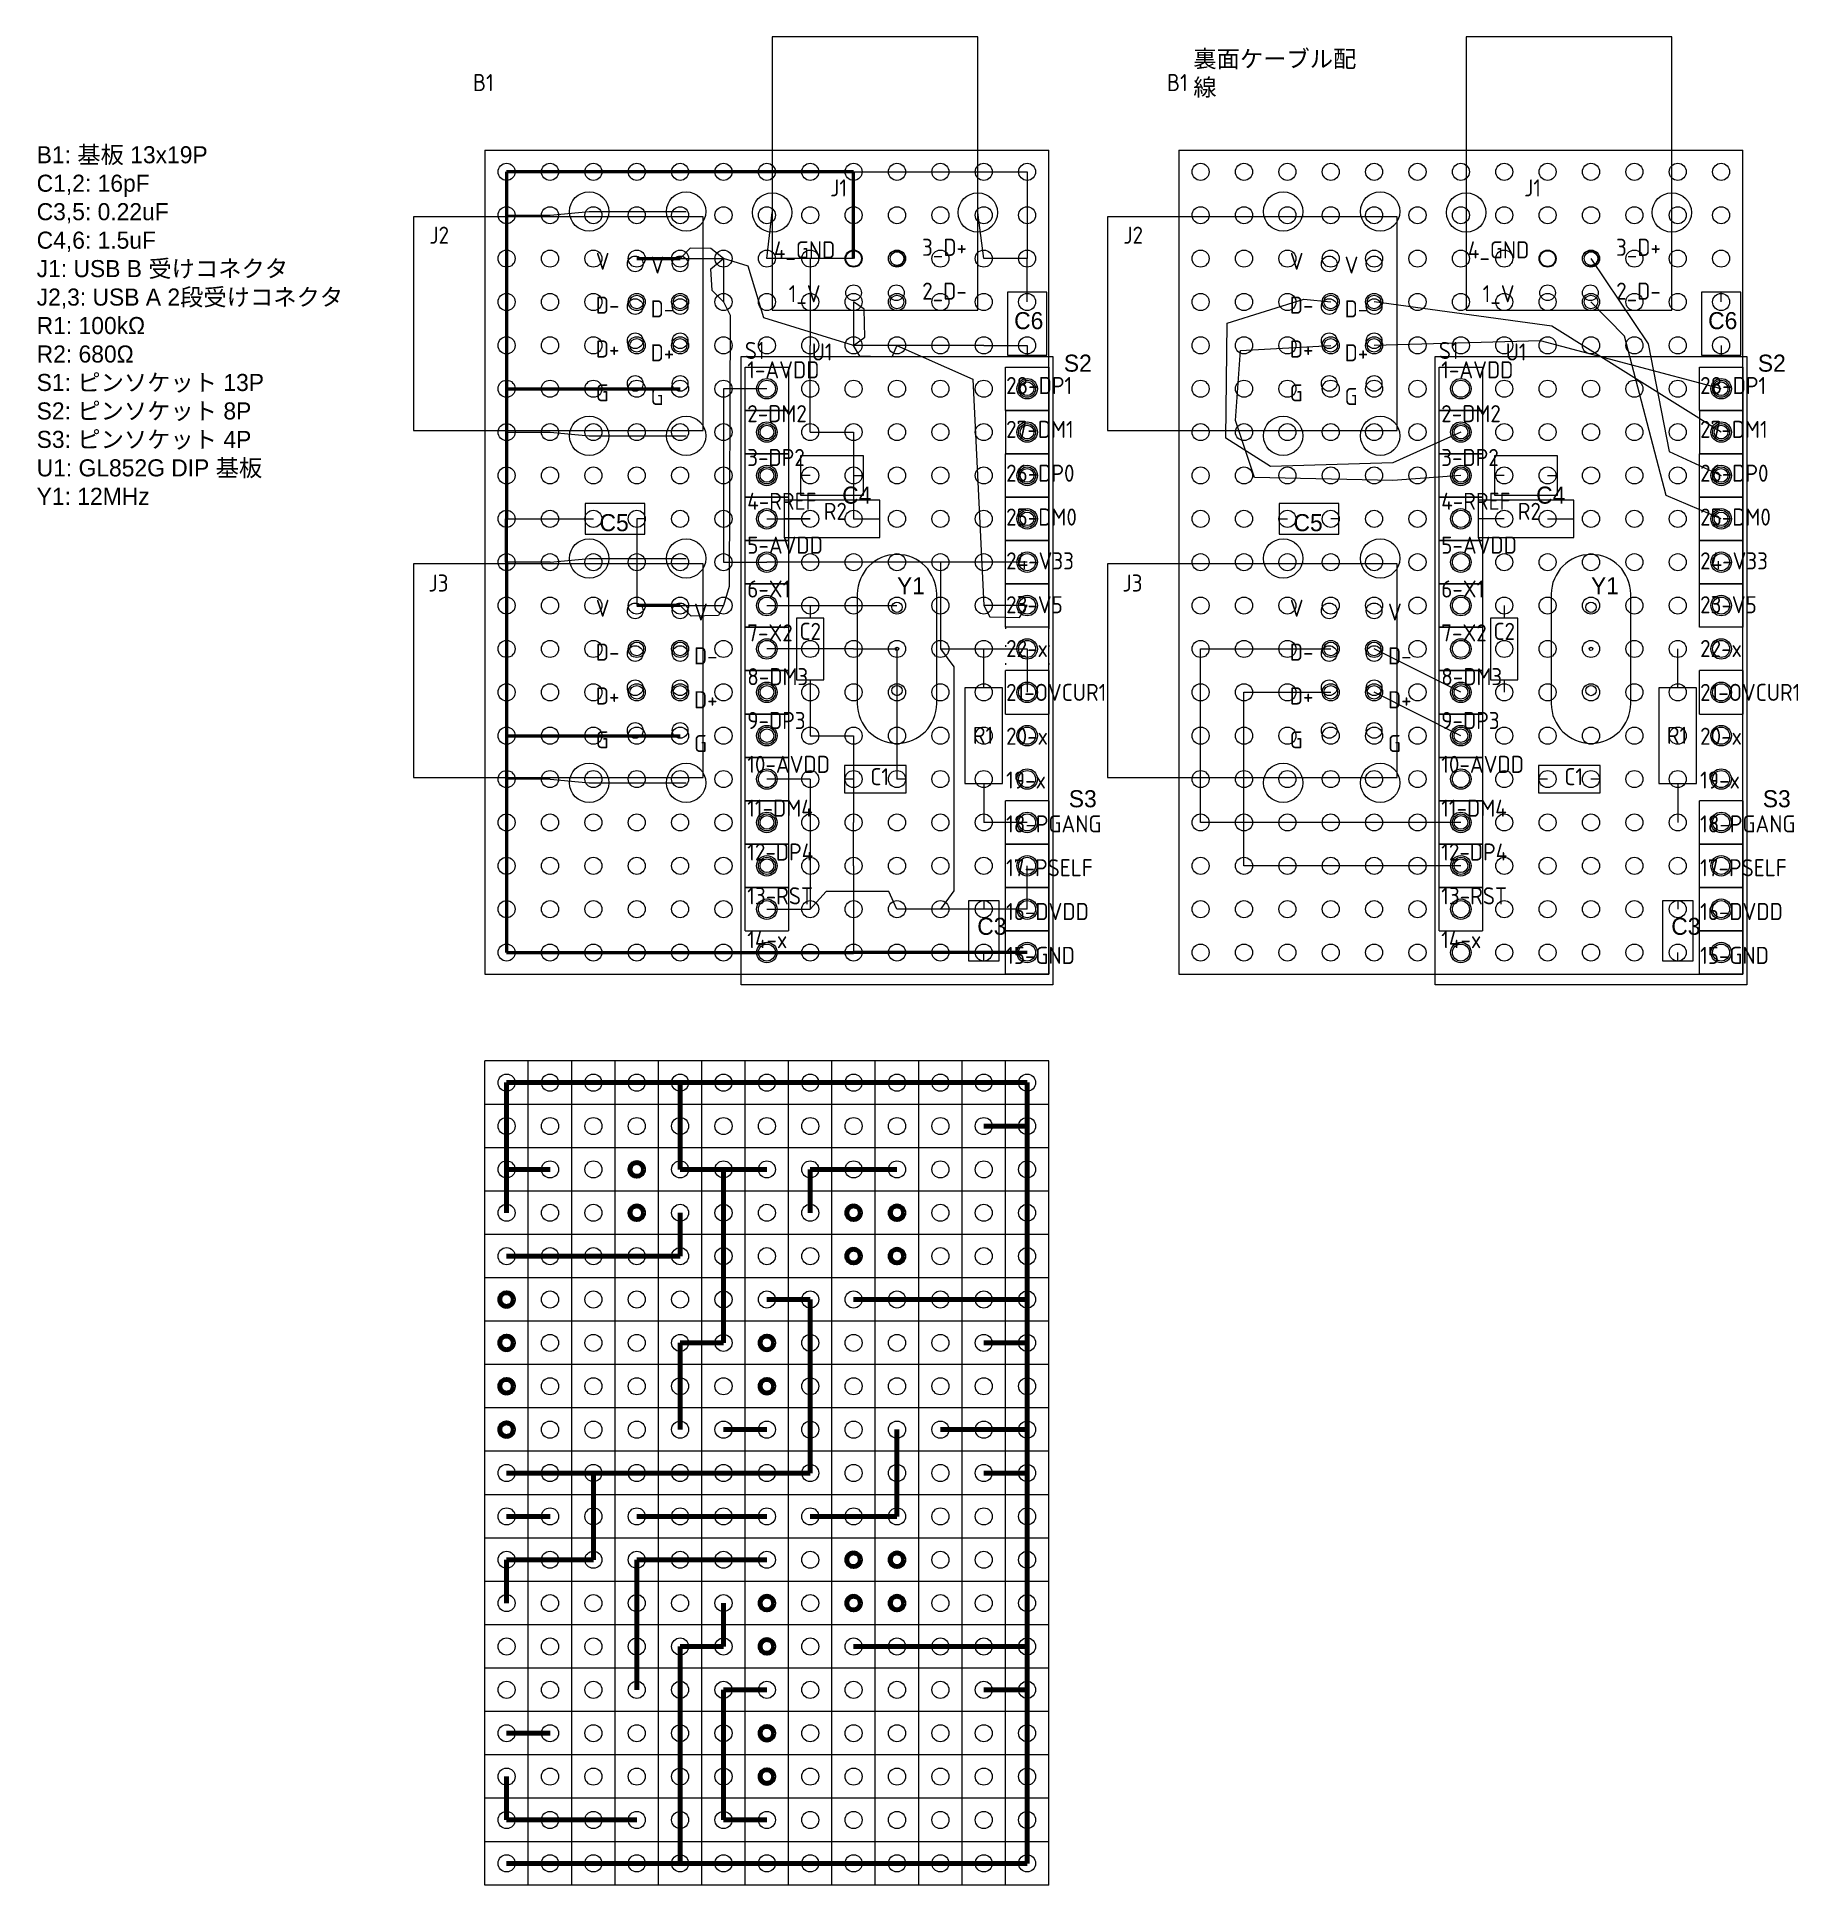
# Model space of a CAD drawing. Header units: millimetres. Extents: x -28 to 76, y -55 to 54.
import ezdxf

# ---------------------------------------------------------------- set-up
doc = ezdxf.new("R2010")
doc.units = ezdxf.units.MM
doc.linetypes.add('DOTTINY', pattern=[0.9525, 0, -0.9525])
doc.layers.get('0').update_dxf_attribs({"linetype": 'CONTINUOUS', "lineweight": 9})
for name, color, linetype, lineweight in [('0_GND', 7, 'CONTINUOUS', 15), ('5V line', 1, 'CONTINUOUS', 15), ('condenser', 5, 'CONTINUOUS', 15)]:
    doc.layers.add(name, color=color, linetype=linetype, lineweight=lineweight)
for name, color, linetype, lineweight, true_color in [('0_wire', 92, 'CONTINUOUS', 15, 0x00cf00), ('3.3V line', 40, 'CONTINUOUS', 15, 0xffaa00), ('crystal', 96, 'CONTINUOUS', 15, 0x008000), ('micon', 216, 'CONTINUOUS', 15, 0x800080), ('resister', 132, 'CONTINUOUS', 15, 0x00caca), ('socket_header', 56, 'CONTINUOUS', 15, 0x808000), ('terminal', 16, 'CONTINUOUS', 15, 0x800000), ('universal_board', 253, 'CONTINUOUS', 15, 0xa0a0a4)]:
    doc.layers.add(name, color=color, linetype=linetype, lineweight=lineweight, true_color=true_color)
doc.styles.add('iso', font='iso')
doc.styles.add('kst32b', font='kst32b')
doc.styles.add('unicode', font='unicode')

msp = doc.modelspace()

# ---------------------------------------------------------------- texts
at = {"char_height": 1, "style": 'kst32b'}
for s, insert, width, attachment_point in [('裏面ケーブル配線', (40.21, 52.84), 9.5744, 1), ('B1: 基板 13x19P\\PC1,2: 16pF\\PC3,5: 0.22uF\\PC4,6: 1.5uF\\PJ1: USB B 受けコネクタ\\PJ2,3: USB A 2段受けコネクタ\\PR1: 100kΩ\\PR2: 680Ω\\PS1: ピンソケット 13P\\PS2: ピンソケット 8P\\PS3: ピンソケット 4P\\PU1: GL852G DIP 基板\\PY1: 12MHz\\P', (-27.52, 36.72), 17.7222, 4)]:
    msp.add_mtext(s, dxfattribs=dict(at, insert=insert, width=width, attachment_point=attachment_point))
at = {"layer": 'condenser', "char_height": 1, "attachment_point": 4, "line_spacing_factor": 1.54}
for s, insert, width, style in [('C6', (29.72, 37), 1.2711, 'kst32b'), ('C6', (70.36, 37), 1.2711, 'kst32b'), ('C4', (19.65, 26.78), 1.3067, 'kst32b'), ('C4', (60.29, 26.78), 1.3067, 'kst32b'), ('C5', (5.44, 25.17), 1.2711, 'kst32b'), ('C5', (46.08, 25.17), 1.2711, 'kst32b'), ('C2', (17.15, 18.81), 1.2222, 'iso'), ('C2', (57.79, 18.81), 1.2222, 'iso'), ('C1', (21.3, 10.3), 1, 'iso'), ('C1', (61.94, 10.3), 1, 'iso'), ('C3', (27.56, 1.53), 1.2711, 'kst32b'), ('C3', (68.2, 1.53), 1.2711, 'kst32b')]:
    msp.add_mtext(s, dxfattribs=dict(at, insert=insert, width=width, style=style))
at = {"layer": 'crystal', "char_height": 1, "width": 1.2222, "attachment_point": 4, "line_spacing_factor": 1.54, "style": 'unicode'}
for insert in [(22.86, 21.48), (63.5, 21.48)]:
    msp.add_mtext('Y1', dxfattribs=dict(at, insert=insert))
at = {"layer": 'micon', "char_height": 1, "attachment_point": 4, "line_spacing_factor": 1.54, "style": 'iso'}
for s, insert, width in [('U1', (17.86, 35.17), 1.1111), ('U1', (58.5, 35.17), 1.1111), ('1-AVDD\\P2-DM2\\P3-DP2\\P4-RREF\\P5-AVDD\\P6-X1\\P7-X2\\P8-DM3\\P9-DP3\\P10-AVDD\\P11-DM4\\P12-DP4\\P13-RST\\P14-x', (14.09, 17.44), 5.5556), ('28-DP1\\P27-DM1\\P26-DP0\\P25-DM0\\P24-V33\\P23-V5\\P22-x\\P21-OVCUR1\\P20-x\\P19-x\\P18-PGANG\\P17-PSELF\\P16-DVDD\\P15-GND', (29.25, 16.52), 6.7778), ('1-AVDD\\P2-DM2\\P3-DP2\\P4-RREF\\P5-AVDD\\P6-X1\\P7-X2\\P8-DM3\\P9-DP3\\P10-AVDD\\P11-DM4\\P12-DP4\\P13-RST\\P14-x', (54.73, 17.44), 5.5556), ('28-DP1\\P27-DM1\\P26-DP0\\P25-DM0\\P24-V33\\P23-V5\\P22-x\\P21-OVCUR1\\P20-x\\P19-x\\P18-PGANG\\P17-PSELF\\P16-DVDD\\P15-GND', (69.89, 16.52), 6.7778)]:
    msp.add_mtext(s, dxfattribs=dict(at, insert=insert, width=width))
at = {"layer": 'resister', "char_height": 1, "attachment_point": 4, "line_spacing_factor": 1.54, "style": 'iso'}
for s, insert, width in [('R2', (18.57, 25.84), 1.3333), ('R2', (59.21, 25.84), 1.3333), ('R1', (27.3, 12.72), 1.1111), ('R1', (67.94, 12.72), 1.1111)]:
    msp.add_mtext(s, dxfattribs=dict(at, insert=insert, width=width))
at = {"layer": 'socket_header', "char_height": 1, "attachment_point": 4, "line_spacing_factor": 1.54}
for s, insert, width, style in [('S1', (13.95, 35.26), 1.1111, 'iso'), ('S1', (54.59, 35.26), 1.1111, 'iso'), ('S2', (32.63, 34.51), 1.2711, 'kst32b'), ('S2', (73.27, 34.51), 1.2711, 'kst32b'), ('S3', (32.92, 9), 1.2356, 'kst32b'), ('S3', (73.56, 9), 1.2356, 'kst32b')]:
    msp.add_mtext(s, dxfattribs=dict(at, insert=insert, width=width, style=style))
at = {"layer": 'terminal', "char_height": 1, "line_spacing_factor": 1.54, "style": 'iso'}
for s, insert, width, attachment_point in [('J1', (18.94, 44.78), 0.8889, 4), ('J1', (59.58, 44.78), 0.8889, 4), ('J2', (-4.53, 42.01), 1.1111, 4), ('J2', (36.11, 42.01), 1.1111, 4), ('4_GND\\P1_V', (17.45, 39.82), 4.5, 5), ('3_D+\\P2_D-', (25.64, 39.97), 3.3889, 5), ('4_GND\\P1_V', (58.09, 39.82), 4.5, 5), ('3_D+\\P2_D-', (66.28, 39.97), 3.3889, 5), ('V\\PD-\\PD+\\PG', (5.22, 36.63), 1.3333, 4), ('V\\PD-\\PD+\\PG', (8.43, 36.41), 1.3333, 4), ('V\\PD-\\PD+\\PG', (45.86, 36.63), 1.3333, 4), ('V\\PD-\\PD+\\PG', (49.07, 36.41), 1.3333, 4), ('J3', (-4.58, 21.64), 1.1111, 4), ('J3', (36.06, 21.64), 1.1111, 4), ('V\\PD-\\PD+\\PG', (5.22, 16.31), 1.3333, 4), ('V\\PD-\\PD+\\PG', (45.86, 16.31), 1.3333, 4), ('V\\PD-\\PD+\\PG', (10.97, 16.09), 1.3333, 4), ('V\\PD-\\PD+\\PG', (51.61, 16.09), 1.3333, 4)]:
    msp.add_mtext(s, dxfattribs=dict(at, insert=insert, width=width, attachment_point=attachment_point))
at = {"layer": 'universal_board', "char_height": 1, "width": 1.1111, "attachment_point": 4, "line_spacing_factor": 1.54, "style": 'iso'}
for insert in [(-1.97, 50.95), (38.67, 50.95)]:
    msp.add_mtext('B1', dxfattribs=dict(at, insert=insert))

# ---------------------------------------------------------------- linework, layer by layer
at = {"layer": '0_GND', "lineweight": 50}
for p, q in [((20.32, 45.72), (0, 45.72)), ((0, 45.72), (0, 43.18)), ((20.32, 40.64), (20.32, 45.72)), ((0, 43.18), (0, 33.02)), ((0, 33.02), (0, 25.4)), ((0, 33.02), (7.62, 33.02)), ((7.62, 33.02), (10.16, 33.02)), ((0, 22.86), (0, 25.4)), ((0, 22.86), (0, 12.7)), ((0, 12.7), (7.62, 12.7)), ((0, 12.7), (0, 0)), ((7.62, 12.7), (10.16, 12.7)), ((0, 0), (17.78, 0)), ((17.78, 0), (20.32, 0)), ((27.94, 0), (20.32, 0)), ((30.48, 0), (27.94, 0))]:
    msp.add_line(p, q, dxfattribs=at)
at = {"layer": '0_GND'}
for p, q in [((20.32, 45.72), (30.48, 45.72)), ((30.48, 45.72), (30.48, 40.64)), ((0, 43.18), (2.54, 43.18)), ((17.78, 40.64), (15.24, 40.64)), ((20.32, 40.64), (17.78, 40.64)), ((17.78, 40.64), (17.78, 35.56)), ((30.48, 40.64), (27.94, 40.64)), ((30.48, 38.1), (30.48, 40.64)), ((17.78, 30.48), (17.78, 35.56)), ((0, 33.02), (0, 30.48)), ((10.16, 33.02), (7.62, 33.02)), ((0, 30.48), (2.54, 30.48)), ((17.78, 30.48), (20.32, 30.48)), ((20.32, 30.48), (20.32, 27.94)), ((20.32, 27.94), (20.32, 25.4)), ((0, 25.4), (5.08, 25.4)), ((2.54, 22.86), (0, 22.86)), ((17.78, 15.24), (17.78, 12.7)), ((17.78, 12.7), (20.32, 12.7)), ((20.32, 12.7), (20.32, 7.62)), ((2.54, 10.16), (0, 10.16)), ((20.32, 5.08), (20.32, 7.62)), ((20.32, 5.08), (20.32, 0))]:
    msp.add_line(p, q, dxfattribs=at)
at = {"layer": '0_GND', "linetype": 'CONTINUOUS', "lineweight": 200}
for p, q in [((10.16, -7.62), (0, -7.62)), ((0, -7.62), (0, -12.7)), ((10.16, -12.7), (10.16, -7.62)), ((10.16, -7.62), (30.48, -7.62)), ((30.48, -7.62), (30.48, -10.16)), ((30.48, -10.16), (27.94, -10.16)), ((30.48, -10.16), (30.48, -20.32)), ((0, -15.24), (0, -12.7)), ((0, -12.7), (2.54, -12.7)), ((10.16, -12.7), (12.7, -12.7)), ((12.7, -12.7), (12.7, -17.78)), ((12.7, -12.7), (15.24, -12.7)), ((12.7, -22.86), (12.7, -17.78)), ((20.32, -20.32), (22.86, -20.32)), ((22.86, -20.32), (20.32, -20.32)), ((30.48, -20.32), (22.86, -20.32)), ((30.48, -20.32), (30.48, -22.86)), ((30.48, -20.32), (30.48, -27.94)), ((12.7, -22.86), (10.16, -22.86)), ((10.16, -22.86), (10.16, -25.4)), ((30.48, -22.86), (27.94, -22.86)), ((10.16, -25.4), (10.16, -27.94)), ((30.48, -27.94), (25.4, -27.94)), ((30.48, -30.48), (30.48, -27.94)), ((27.94, -30.48), (30.48, -30.48)), ((30.48, -30.48), (30.48, -40.64)), ((12.7, -38.1), (12.7, -40.64)), ((12.7, -40.64), (10.16, -40.64)), ((10.16, -40.64), (10.16, -45.72)), ((22.86, -40.64), (20.32, -40.64)), ((30.48, -40.64), (22.86, -40.64)), ((30.48, -40.64), (30.48, -53.34)), ((27.94, -43.18), (30.48, -43.18)), ((10.16, -48.26), (10.16, -45.72)), ((10.16, -48.26), (10.16, -53.34)), ((0, -53.34), (2.54, -53.34)), ((2.54, -53.34), (10.16, -53.34)), ((12.7, -53.34), (10.16, -53.34)), ((30.48, -53.34), (12.7, -53.34))]:
    msp.add_line(p, q, dxfattribs=at)
at = {"layer": '0_wire'}
for p, q in [((15.24, 25.4), (17.78, 25.4)), ((15.24, 20.32), (20.32, 20.32)), ((20.32, 20.32), (22.86, 20.32)), ((20.32, 17.78), (15.24, 17.78)), ((20.32, 17.78), (22.86, 17.78)), ((22.86, 17.78), (22.86, 15.24)), ((22.86, 15.24), (22.86, 10.16)), ((30.48, 7.62), (27.94, 7.62))]:
    msp.add_line(p, q, dxfattribs=at)
at = {"layer": '0_wire', "linetype": 'CONTINUOUS', "lineweight": 200}
for p, q in [((15.24, -27.94), (12.7, -27.94)), ((10.16, -33.02), (7.62, -33.02)), ((15.24, -33.02), (10.16, -33.02)), ((10.16, -35.56), (7.62, -35.56)), ((7.62, -35.56), (7.62, -38.1)), ((10.16, -35.56), (15.24, -35.56)), ((7.62, -38.1), (7.62, -43.18)), ((0, -45.72), (2.54, -45.72))]:
    msp.add_line(p, q, dxfattribs=at)
at = {"layer": '0_wire'}
for centre in [(22.86, 40.64), (63.5, 40.64), (7.62, 38.1), (10.16, 38.1), (22.86, 38.1), (48.26, 38.1), (50.8, 38.1), (63.5, 38.1), (7.62, 35.56), (10.16, 35.56), (48.26, 35.56), (50.8, 35.56), (30.48, 33.02), (71.12, 33.02), (15.24, 30.48), (30.48, 30.48), (55.88, 30.48), (71.12, 30.48), (15.24, 27.94), (30.48, 27.94), (55.88, 27.94), (71.12, 27.94), (30.48, 25.4), (71.12, 25.4), (7.62, 17.78), (10.16, 17.78), (48.26, 17.78), (50.8, 17.78), (7.62, 15.24), (10.16, 15.24), (15.24, 15.24), (48.26, 15.24), (50.8, 15.24), (55.88, 15.24), (15.24, 12.7), (55.88, 12.7), (15.24, 7.62), (55.88, 7.62), (15.24, 5.08), (55.88, 5.08)]:
    msp.add_circle(centre, 0.4, dxfattribs=at)
at = {"layer": '0_wire', "linetype": 'CONTINUOUS', "lineweight": 200}
for centre in [(7.62, -12.7), (7.62, -15.24), (20.32, -15.24), (22.86, -15.24), (20.32, -17.78), (22.86, -17.78), (0, -20.32), (0, -22.86), (15.24, -22.86), (0, -25.4), (15.24, -25.4), (0, -27.94), (20.32, -35.56), (22.86, -35.56), (15.24, -38.1), (20.32, -38.1), (22.86, -38.1), (15.24, -40.64), (15.24, -45.72), (15.24, -48.26)]:
    msp.add_circle(centre, 0.4, dxfattribs=at)
at = {"layer": '3.3V line'}
for p, q in [((15.24, 33.02), (12.7, 33.02)), ((12.7, 33.02), (12.7, 22.86)), ((12.7, 22.86), (15.24, 22.86)), ((20.32, 22.86), (15.24, 22.86)), ((25.4, 22.86), (20.32, 22.86)), ((27.94, 22.86), (25.4, 22.86)), ((25.4, 22.86), (25.4, 17.78)), ((30.48, 22.86), (27.94, 22.86)), ((25.4, 17.78), (30.48, 17.78)), ((30.48, 17.78), (30.48, 15.24)), ((17.78, 10.16), (15.24, 10.16)), ((17.78, 10.16), (17.78, 2.54)), ((30.48, 2.54), (30.48, 5.08)), ((15.24, 2.54), (17.78, 2.54)), ((27.94, 2.54), (22.86, 2.54)), ((30.48, 2.54), (27.94, 2.54))]:
    msp.add_line(p, q, dxfattribs=at)
at = {"layer": '3.3V line', "linetype": 'CONTINUOUS', "lineweight": 200}
for p, q in [((15.24, -20.32), (17.78, -20.32)), ((17.78, -20.32), (17.78, -30.48)), ((0, -30.48), (2.54, -30.48)), ((2.54, -30.48), (5.08, -30.48)), ((5.08, -30.48), (10.16, -30.48)), ((5.08, -30.48), (5.08, -35.56)), ((10.16, -30.48), (15.24, -30.48)), ((17.78, -30.48), (15.24, -30.48)), ((5.08, -35.56), (0, -35.56)), ((0, -35.56), (0, -38.1)), ((12.7, -43.18), (12.7, -50.8)), ((12.7, -43.18), (15.24, -43.18)), ((0, -50.8), (0, -48.26)), ((0, -50.8), (2.54, -50.8)), ((2.54, -50.8), (7.62, -50.8)), ((15.24, -50.8), (12.7, -50.8))]:
    msp.add_line(p, q, dxfattribs=at)
at = {"layer": '5V line', "lineweight": 50}
for p, q in [((7.62, 40.64), (10.16, 40.64)), ((10.16, 20.32), (7.62, 20.32))]:
    msp.add_line(p, q, dxfattribs=at)
at = {"layer": '5V line'}
for p, q in [((10.16, 40.64), (12.7, 40.64)), ((12.7, 40.64), (12.7, 38.1)), ((20.32, 38.1), (20.32, 35.56)), ((27.94, 35.56), (20.32, 35.56)), ((27.94, 35.56), (30.48, 35.56)), ((7.62, 25.4), (7.62, 20.32)), ((10.16, 20.32), (12.7, 20.32)), ((30.48, 20.32), (27.94, 20.32))]:
    msp.add_line(p, q, dxfattribs=at)
at = {"layer": '5V line', "linetype": 'CONTINUOUS', "lineweight": 200}
for p, q in [((20.32, -12.7), (17.78, -12.7)), ((17.78, -12.7), (17.78, -15.24)), ((22.86, -12.7), (20.32, -12.7)), ((10.16, -15.24), (10.16, -17.78)), ((2.54, -17.78), (0, -17.78)), ((2.54, -17.78), (10.16, -17.78)), ((22.86, -27.94), (22.86, -33.02)), ((0, -33.02), (2.54, -33.02)), ((20.32, -33.02), (17.78, -33.02)), ((20.32, -33.02), (22.86, -33.02))]:
    msp.add_line(p, q, dxfattribs=at)
at = {"layer": 'condenser'}
for p, q in [((29.33, 38.68), (29.33, 34.98)), ((31.63, 38.68), (29.33, 38.68)), ((30.48, 38.1), (30.48, 38.68)), ((31.63, 34.98), (31.63, 38.68)), ((69.97, 38.68), (69.97, 34.98)), ((72.27, 38.68), (69.97, 38.68)), ((71.12, 38.1), (71.12, 38.68)), ((72.27, 34.98), (72.27, 38.68)), ((29.33, 34.98), (31.63, 34.98)), ((30.48, 35.56), (30.48, 34.98)), ((69.97, 34.98), (72.27, 34.98)), ((71.12, 35.56), (71.12, 34.98)), ((20.9, 29.09), (17.2, 29.09)), ((17.2, 29.09), (17.2, 26.79)), ((20.9, 26.79), (20.9, 29.09)), ((61.54, 29.09), (57.84, 29.09)), ((57.84, 29.09), (57.84, 26.79)), ((61.54, 26.79), (61.54, 29.09)), ((17.78, 27.94), (17.2, 27.94)), ((20.32, 27.94), (20.9, 27.94)), ((58.42, 27.94), (57.84, 27.94)), ((60.96, 27.94), (61.54, 27.94)), ((8.1, 26.3), (4.6, 26.3)), ((4.6, 26.3), (4.6, 24.5)), ((8.1, 24.5), (8.1, 26.3)), ((17.2, 26.79), (20.9, 26.79)), ((48.74, 26.3), (45.24, 26.3)), ((45.24, 26.3), (45.24, 24.5)), ((48.74, 24.5), (48.74, 26.3)), ((57.84, 26.79), (61.54, 26.79)), ((4.6, 25.4), (5.08, 25.4)), ((8.1, 25.4), (7.62, 25.4)), ((45.24, 25.4), (45.72, 25.4)), ((48.74, 25.4), (48.26, 25.4)), ((4.6, 24.5), (8.1, 24.5)), ((45.24, 24.5), (48.74, 24.5)), ((18.58, 19.58), (16.98, 19.58)), ((16.98, 19.58), (16.98, 15.98)), ((17.78, 20.32), (17.78, 19.58)), ((18.58, 15.98), (18.58, 19.58)), ((59.22, 19.58), (57.62, 19.58)), ((57.62, 19.58), (57.62, 15.98)), ((58.42, 20.32), (58.42, 19.58)), ((59.22, 15.98), (59.22, 19.58)), ((16.98, 15.98), (18.58, 15.98)), ((17.78, 15.98), (17.78, 15.24)), ((57.62, 15.98), (59.22, 15.98)), ((58.42, 15.98), (58.42, 15.24)), ((23.39, 10.96), (19.79, 10.96)), ((19.79, 10.96), (19.79, 9.36)), ((23.39, 9.36), (23.39, 10.96)), ((64.03, 10.96), (60.43, 10.96)), ((60.43, 10.96), (60.43, 9.36)), ((64.03, 9.36), (64.03, 10.96)), ((20.32, 10.16), (19.79, 10.16)), ((23.39, 10.16), (22.86, 10.16)), ((60.96, 10.16), (60.43, 10.16)), ((64.03, 10.16), (63.5, 10.16)), ((19.79, 9.36), (23.39, 9.36)), ((60.43, 9.36), (64.03, 9.36)), ((28.84, 3.02), (27.04, 3.02)), ((27.04, 3.02), (27.04, -0.48)), ((27.94, 3.02), (27.94, 2.54)), ((28.84, -0.48), (28.84, 3.02)), ((69.48, 3.02), (67.68, 3.02)), ((67.68, 3.02), (67.68, -0.48)), ((68.58, 3.02), (68.58, 2.54)), ((69.48, -0.48), (69.48, 3.02)), ((27.94, -0.48), (27.94, 0)), ((68.58, -0.48), (68.58, 0)), ((27.04, -0.48), (28.84, -0.48)), ((67.68, -0.48), (69.48, -0.48))]:
    msp.add_line(p, q, dxfattribs=at)
at = {"layer": 'crystal'}
for p, q in [((20.53, 20.98), (20.53, 14.58)), ((25.18, 20.98), (25.18, 14.58)), ((61.17, 20.98), (61.17, 14.58)), ((65.82, 20.98), (65.82, 14.58))]:
    msp.add_line(p, q, dxfattribs=at)
for centre, radius in [((22.86, 20.22), 0.3), ((63.5, 20.22), 0.3), ((22.86, 17.78), 0.1), ((63.5, 17.78), 0.1), ((22.86, 15.34), 0.3), ((63.5, 15.34), 0.3)]:
    msp.add_circle(centre, radius, dxfattribs=at)
for centre, start, end in [((22.86, 20.98), 360, 180), ((63.5, 20.98), 360, 180), ((22.86, 14.58), 180, 360), ((63.5, 14.58), 180, 360)]:
    msp.add_arc(centre, 2.33, start, end, dxfattribs=at)
at = {"layer": 'micon'}
for p, q in [((13.73, -1.89), (13.73, 34.91)), ((13.73, 34.91), (31.99, 34.91)), ((54.37, -1.89), (54.37, 34.91)), ((54.37, 34.91), (72.63, 34.91)), ((31.99, -1.89), (13.73, -1.89)), ((72.63, -1.89), (54.37, -1.89))]:
    msp.add_line(p, q, dxfattribs=at)
at = {"layer": 'micon', "linetype": 'CONTINUOUS', "lineweight": 15}
for p, q in [((31.99, 34.91), (31.99, -1.89)), ((72.63, 34.91), (72.63, -1.89))]:
    msp.add_line(p, q, dxfattribs=at)
at = {"layer": 'micon'}
for centre in [(15.24, 33.02), (30.48, 33.02), (55.88, 33.02), (71.12, 33.02), (15.24, 30.48), (30.48, 30.48), (55.88, 30.48), (71.12, 30.48), (15.24, 27.94), (30.48, 27.94), (55.88, 27.94), (71.12, 27.94), (15.24, 25.4), (30.48, 25.4), (55.88, 25.4), (71.12, 25.4), (15.24, 22.86), (30.48, 22.86), (55.88, 22.86), (71.12, 22.86), (15.24, 20.32), (30.48, 20.32), (55.88, 20.32), (71.12, 20.32), (15.24, 17.78), (30.48, 17.78), (55.88, 17.78), (71.12, 17.78), (15.24, 15.24), (30.48, 15.24), (55.88, 15.24), (71.12, 15.24), (15.24, 12.7), (30.48, 12.7), (55.88, 12.7), (71.12, 12.7), (15.24, 10.16), (30.48, 10.16), (55.88, 10.16), (71.12, 10.16), (15.24, 7.62), (30.48, 7.62), (55.88, 7.62), (71.12, 7.62), (15.24, 5.08), (30.48, 5.08), (55.88, 5.08), (71.12, 5.08), (15.24, 2.54), (30.48, 2.54), (55.88, 2.54), (71.12, 2.54), (15.24, 0), (30.48, 0), (55.88, 0), (71.12, 0)]:
    msp.add_circle(centre, 0.6, dxfattribs=at)
at = {"layer": 'resister'}
for p, q in [((15.24, 40.64), (15.55, 43.34)), ((27.94, 40.64), (27.59, 43.34)), ((21.85, 26.5), (16.25, 26.5)), ((16.25, 26.5), (16.25, 24.3)), ((21.85, 24.3), (21.85, 26.5)), ((62.49, 26.5), (56.89, 26.5)), ((56.89, 26.5), (56.89, 24.3)), ((62.49, 24.3), (62.49, 26.5)), ((17.78, 25.4), (16.25, 25.4)), ((20.32, 25.4), (21.85, 25.4)), ((58.42, 25.4), (56.89, 25.4)), ((60.96, 25.4), (62.49, 25.4)), ((16.25, 24.3), (21.85, 24.3)), ((56.89, 24.3), (62.49, 24.3)), ((27.94, 15.5), (27.94, 17.78)), ((68.58, 15.5), (68.58, 17.78)), ((26.84, 15.5), (26.84, 9.9)), ((29.04, 15.5), (26.84, 15.5)), ((29.04, 9.9), (29.04, 15.5)), ((55.88, 12.7), (50.8, 15.24)), ((67.48, 15.5), (67.48, 9.9)), ((69.68, 15.5), (67.48, 15.5)), ((69.68, 9.9), (69.68, 15.5)), ((26.84, 9.9), (29.04, 9.9)), ((27.94, 9.9), (27.94, 7.62)), ((67.48, 9.9), (69.68, 9.9)), ((68.58, 9.9), (68.58, 7.62))]:
    msp.add_line(p, q, dxfattribs=at)
for points in [[(2.54, 43.18), (4.83, 43.4), (10.51, 43.4)], [(12.7, 40.64), (11.96, 41.23), (10.74, 41.26), (10.16, 40.64)], [(12.7, 38.1), (12.04, 38.78), (11.96, 40.04), (12.7, 40.64)], [(20.32, 35.56), (15.07, 37.18), (14.14, 40.19), (12.7, 40.64)], [(63.5, 40.64), (66.85, 35.65), (68.07, 29.35), (71.12, 27.94)], [(12.7, 38.1), (13.1, 37.33), (13.03, 21.44), (12.7, 20.32)], [(20.32, 35.56), (20.98, 36.03), (20.94, 37.67), (20.32, 38.1)], [(55.88, 30.48), (51.89, 28.67), (44.73, 28.47), (42.12, 30.13), (42.2, 36.85), (46.68, 38.27), (48.26, 38.1)], [(71.12, 30.48), (61.21, 36.69), (50.8, 38.1)], [(71.12, 25.4), (67.91, 26.77), (65.46, 36.1), (63.5, 38.1)], [(71.12, 33.02), (60.55, 35.83), (50.8, 35.56)], [(22.86, 35.56), (22.55, 34.87), (20.68, 34.92), (20.32, 35.56)], [(22.86, 35.56), (27.31, 33.57), (27.94, 20.32)], [(55.88, 27.94), (51.89, 27.65), (43.79, 27.82), (42.69, 31.15), (42.98, 35.26), (48.26, 35.56)], [(2.54, 30.48), (4.83, 30.26), (10.51, 30.26)], [(2.54, 22.86), (4.83, 23.08), (10.51, 23.08)], [(12.7, 20.32), (12.41, 19.74), (10.81, 19.7), (10.16, 20.32)], [(27.94, 20.32), (28.29, 19.67), (30.04, 19.62), (30.48, 20.32)], [(25.4, 17.78), (26.18, 16.73), (26.18, 3.61), (25.4, 2.54)], [(55.88, 7.62), (40.64, 7.62), (40.64, 17.78), (48.26, 17.78)], [(55.88, 15.24), (50.8, 17.78)], [(55.88, 5.08), (43.18, 5.08), (43.18, 15.24), (48.26, 15.24)], [(2.54, 10.16), (4.83, 9.94), (10.51, 9.94)], [(22.86, 2.54), (22.38, 3.58), (18.72, 3.58), (17.78, 2.54)]]:
    msp.add_lwpolyline(points, dxfattribs=at)
at = {"layer": 'socket_header'}
for p, q in [((13.97, 34.29), (16.51, 34.29)), ((13.97, 31.75), (13.97, 34.29)), ((16.51, 34.29), (16.51, 31.75)), ((29.21, 31.75), (29.21, 34.29)), ((29.21, 34.29), (31.75, 34.29)), ((31.75, 34.29), (31.75, 31.75)), ((54.61, 34.29), (57.15, 34.29)), ((54.61, 31.75), (54.61, 34.29)), ((57.15, 34.29), (57.15, 31.75)), ((69.85, 31.75), (69.85, 34.29)), ((69.85, 34.29), (72.39, 34.29)), ((72.39, 34.29), (72.39, 31.75)), ((16.51, 31.75), (13.97, 31.75)), ((13.97, 31.75), (16.51, 31.75)), ((13.97, 29.21), (13.97, 31.75)), ((16.51, 31.75), (16.51, 29.21)), ((31.75, 31.75), (29.21, 31.75)), ((29.21, 31.75), (31.75, 31.75)), ((29.21, 31.75), (29.21, 29.21)), ((31.75, 31.75), (31.75, 29.21)), ((57.15, 31.75), (54.61, 31.75)), ((54.61, 31.75), (57.15, 31.75)), ((54.61, 29.21), (54.61, 31.75)), ((57.15, 31.75), (57.15, 29.21)), ((72.39, 31.75), (69.85, 31.75)), ((69.85, 31.75), (72.39, 31.75)), ((69.85, 31.75), (69.85, 29.21)), ((72.39, 31.75), (72.39, 29.21)), ((16.51, 29.21), (13.97, 29.21)), ((13.97, 29.21), (16.51, 29.21)), ((13.97, 26.67), (13.97, 29.21)), ((16.51, 29.21), (16.51, 26.67)), ((31.75, 29.21), (29.21, 29.21)), ((29.21, 29.21), (31.75, 29.21)), ((29.21, 26.67), (29.21, 29.21)), ((31.75, 29.21), (31.75, 26.67)), ((57.15, 29.21), (54.61, 29.21)), ((54.61, 29.21), (57.15, 29.21)), ((54.61, 26.67), (54.61, 29.21)), ((57.15, 29.21), (57.15, 26.67)), ((72.39, 29.21), (69.85, 29.21)), ((69.85, 29.21), (72.39, 29.21)), ((69.85, 26.67), (69.85, 29.21)), ((72.39, 29.21), (72.39, 26.67)), ((16.51, 26.67), (13.97, 26.67)), ((13.97, 26.67), (16.51, 26.67)), ((13.97, 24.13), (13.97, 26.67)), ((16.51, 26.67), (16.51, 24.13)), ((31.75, 26.67), (29.21, 26.67)), ((29.21, 26.67), (31.75, 26.67)), ((29.21, 24.13), (29.21, 26.67)), ((31.75, 26.67), (31.75, 24.13)), ((57.15, 26.67), (54.61, 26.67)), ((54.61, 26.67), (57.15, 26.67)), ((54.61, 24.13), (54.61, 26.67)), ((57.15, 26.67), (57.15, 24.13)), ((72.39, 26.67), (69.85, 26.67)), ((69.85, 26.67), (72.39, 26.67)), ((69.85, 24.13), (69.85, 26.67)), ((72.39, 26.67), (72.39, 24.13)), ((16.51, 24.13), (13.97, 24.13)), ((13.97, 24.13), (16.51, 24.13)), ((13.97, 21.59), (13.97, 24.13)), ((16.51, 24.13), (16.51, 21.59)), ((31.75, 24.13), (29.21, 24.13)), ((29.21, 24.13), (31.75, 24.13)), ((29.21, 21.59), (29.21, 24.13)), ((31.75, 24.13), (31.75, 21.59)), ((57.15, 24.13), (54.61, 24.13)), ((54.61, 24.13), (57.15, 24.13)), ((54.61, 21.59), (54.61, 24.13)), ((57.15, 24.13), (57.15, 21.59)), ((72.39, 24.13), (69.85, 24.13)), ((69.85, 24.13), (72.39, 24.13)), ((69.85, 21.59), (69.85, 24.13)), ((72.39, 24.13), (72.39, 21.59)), ((16.51, 21.59), (13.97, 21.59)), ((13.97, 21.59), (16.51, 21.59)), ((13.97, 19.05), (13.97, 21.59)), ((16.51, 21.59), (16.51, 19.05)), ((31.75, 21.59), (29.21, 21.59)), ((29.21, 21.59), (31.75, 21.59)), ((29.21, 19.05), (29.21, 21.59)), ((31.75, 21.59), (31.75, 19.05)), ((57.15, 21.59), (54.61, 21.59)), ((54.61, 21.59), (57.15, 21.59)), ((54.61, 19.05), (54.61, 21.59)), ((57.15, 21.59), (57.15, 19.05)), ((72.39, 21.59), (69.85, 21.59)), ((69.85, 21.59), (72.39, 21.59)), ((69.85, 19.05), (69.85, 21.59)), ((72.39, 21.59), (72.39, 19.05)), ((16.51, 19.05), (13.97, 19.05)), ((13.97, 19.05), (16.51, 19.05)), ((13.97, 16.51), (13.97, 19.05)), ((16.51, 19.05), (16.51, 16.51)), ((31.75, 19.05), (29.21, 19.05)), ((57.15, 19.05), (54.61, 19.05)), ((54.61, 19.05), (57.15, 19.05)), ((54.61, 16.51), (54.61, 19.05)), ((57.15, 19.05), (57.15, 16.51)), ((72.39, 19.05), (69.85, 19.05)), ((16.51, 16.51), (13.97, 16.51)), ((13.97, 16.51), (16.51, 16.51)), ((13.97, 13.97), (13.97, 16.51)), ((16.51, 16.51), (16.51, 13.97)), ((31.75, 16.51), (29.21, 16.51)), ((29.21, 13.97), (29.21, 16.51)), ((31.75, 16.51), (31.75, 13.97)), ((57.15, 16.51), (54.61, 16.51)), ((54.61, 16.51), (57.15, 16.51)), ((54.61, 13.97), (54.61, 16.51)), ((57.15, 16.51), (57.15, 13.97)), ((72.39, 16.51), (69.85, 16.51)), ((69.85, 13.97), (69.85, 16.51)), ((72.39, 16.51), (72.39, 13.97)), ((16.51, 13.97), (13.97, 13.97)), ((13.97, 13.97), (16.51, 13.97)), ((13.97, 11.43), (13.97, 13.97)), ((16.51, 13.97), (16.51, 11.43)), ((29.21, 13.97), (31.75, 13.97)), ((57.15, 13.97), (54.61, 13.97)), ((54.61, 13.97), (57.15, 13.97)), ((54.61, 11.43), (54.61, 13.97)), ((57.15, 13.97), (57.15, 11.43)), ((69.85, 13.97), (72.39, 13.97)), ((16.51, 11.43), (13.97, 11.43)), ((13.97, 11.43), (16.51, 11.43)), ((13.97, 8.89), (13.97, 11.43)), ((16.51, 11.43), (16.51, 8.89)), ((57.15, 11.43), (54.61, 11.43)), ((54.61, 11.43), (57.15, 11.43)), ((54.61, 8.89), (54.61, 11.43)), ((57.15, 11.43), (57.15, 8.89)), ((16.51, 8.89), (13.97, 8.89)), ((13.97, 8.89), (16.51, 8.89)), ((13.97, 6.35), (13.97, 8.89)), ((16.51, 8.89), (16.51, 6.35)), ((31.75, 8.89), (29.21, 8.89)), ((29.21, 6.35), (29.21, 8.89)), ((31.75, 8.89), (31.75, 6.35)), ((57.15, 8.89), (54.61, 8.89)), ((54.61, 8.89), (57.15, 8.89)), ((54.61, 6.35), (54.61, 8.89)), ((57.15, 8.89), (57.15, 6.35)), ((72.39, 8.89), (69.85, 8.89)), ((69.85, 6.35), (69.85, 8.89)), ((72.39, 8.89), (72.39, 6.35)), ((16.51, 6.35), (13.97, 6.35)), ((13.97, 6.35), (16.51, 6.35)), ((13.97, 3.81), (13.97, 6.35)), ((16.51, 6.35), (16.51, 3.81)), ((31.75, 6.35), (29.21, 6.35)), ((29.21, 6.35), (31.75, 6.35)), ((29.21, 3.81), (29.21, 6.35)), ((31.75, 6.35), (31.75, 3.81)), ((57.15, 6.35), (54.61, 6.35)), ((54.61, 6.35), (57.15, 6.35)), ((54.61, 3.81), (54.61, 6.35)), ((57.15, 6.35), (57.15, 3.81)), ((72.39, 6.35), (69.85, 6.35)), ((69.85, 6.35), (72.39, 6.35)), ((69.85, 3.81), (69.85, 6.35)), ((72.39, 6.35), (72.39, 3.81)), ((16.51, 3.81), (13.97, 3.81)), ((13.97, 3.81), (16.51, 3.81)), ((13.97, 1.27), (13.97, 3.81)), ((16.51, 3.81), (16.51, 1.27)), ((31.75, 3.81), (29.21, 3.81)), ((29.21, 3.81), (31.75, 3.81)), ((29.21, 1.27), (29.21, 3.81)), ((31.75, 3.81), (31.75, 1.27)), ((57.15, 3.81), (54.61, 3.81)), ((54.61, 3.81), (57.15, 3.81)), ((54.61, 1.27), (54.61, 3.81)), ((57.15, 3.81), (57.15, 1.27)), ((72.39, 3.81), (69.85, 3.81)), ((69.85, 3.81), (72.39, 3.81)), ((69.85, 1.27), (69.85, 3.81)), ((72.39, 3.81), (72.39, 1.27)), ((13.97, 1.27), (16.51, 1.27)), ((31.75, 1.27), (29.21, 1.27)), ((29.21, 1.27), (31.75, 1.27)), ((29.21, -1.27), (29.21, 1.27)), ((31.75, 1.27), (31.75, -1.27)), ((54.61, 1.27), (57.15, 1.27)), ((72.39, 1.27), (69.85, 1.27)), ((69.85, 1.27), (72.39, 1.27)), ((69.85, -1.27), (69.85, 1.27)), ((72.39, 1.27), (72.39, -1.27)), ((31.75, -1.27), (29.21, -1.27)), ((72.39, -1.27), (69.85, -1.27))]:
    msp.add_line(p, q, dxfattribs=at)
at = {"layer": 'socket_header', "linetype": 'DOTTINY'}
for p, q in [((29.21, 19.05), (29.21, 16.51)), ((31.75, 19.05), (31.75, 16.51))]:
    msp.add_line(p, q, dxfattribs=at)
at = {"layer": 'terminal'}
for p, q in [((15.55, 53.62), (15.55, 37.62)), ((27.59, 53.62), (15.55, 53.62)), ((27.59, 37.62), (27.59, 53.62)), ((56.19, 53.62), (56.19, 37.62)), ((68.23, 53.62), (56.19, 53.62)), ((68.23, 37.62), (68.23, 53.62)), ((11.51, 43.08), (-5.45, 43.08)), ((-5.45, 43.08), (-5.45, 30.58)), ((11.51, 30.58), (11.51, 43.08)), ((52.15, 43.08), (35.19, 43.08)), ((35.19, 43.08), (35.19, 30.58)), ((52.15, 30.58), (52.15, 43.08)), ((15.55, 37.62), (27.59, 37.62)), ((56.19, 37.62), (68.23, 37.62)), ((-5.45, 30.58), (11.51, 30.58)), ((35.19, 30.58), (52.15, 30.58)), ((11.51, 22.76), (-5.45, 22.76)), ((-5.45, 22.76), (-5.45, 10.26)), ((11.51, 10.26), (11.51, 22.76)), ((52.15, 22.76), (35.19, 22.76)), ((35.19, 22.76), (35.19, 10.26)), ((52.15, 10.26), (52.15, 22.76)), ((-5.45, 10.26), (11.51, 10.26)), ((35.19, 10.26), (52.15, 10.26))]:
    msp.add_line(p, q, dxfattribs=at)
for centre, radius in [((4.83, 43.4), 1.15), ((10.51, 43.4), 1.15), ((15.55, 43.34), 1.15), ((27.59, 43.34), 1.15), ((45.47, 43.4), 1.15), ((51.15, 43.4), 1.15), ((56.19, 43.34), 1.15), ((68.23, 43.34), 1.15), ((7.53, 40.33), 0.46), ((10.16, 40.33), 0.46), ((20.32, 40.64), 0.46), ((22.82, 40.64), 0.46), ((48.17, 40.33), 0.46), ((50.8, 40.33), 0.46), ((60.96, 40.64), 0.46), ((63.46, 40.64), 0.46), ((20.32, 38.64), 0.46), ((22.82, 38.64), 0.46), ((60.96, 38.64), 0.46), ((63.46, 38.64), 0.46), ((7.53, 37.83), 0.46), ((10.16, 37.83), 0.46), ((48.17, 37.83), 0.46), ((50.8, 37.83), 0.46), ((7.53, 35.83), 0.46), ((10.16, 35.83), 0.46), ((48.17, 35.83), 0.46), ((50.8, 35.83), 0.46), ((7.53, 33.33), 0.46), ((10.16, 33.33), 0.46), ((48.17, 33.33), 0.46), ((50.8, 33.33), 0.46), ((4.83, 30.26), 1.15), ((10.51, 30.26), 1.15), ((45.47, 30.26), 1.15), ((51.15, 30.26), 1.15), ((4.83, 23.08), 1.15), ((10.51, 23.08), 1.15), ((45.47, 23.08), 1.15), ((51.15, 23.08), 1.15), ((7.53, 20.01), 0.46), ((10.16, 20.01), 0.46), ((48.17, 20.01), 0.46), ((50.8, 20.01), 0.46), ((7.53, 17.51), 0.46), ((10.16, 17.51), 0.46), ((48.17, 17.51), 0.46), ((50.8, 17.51), 0.46), ((7.53, 15.51), 0.46), ((10.16, 15.51), 0.46), ((48.17, 15.51), 0.46), ((50.8, 15.51), 0.46), ((7.53, 13.01), 0.46), ((10.16, 13.01), 0.46), ((48.17, 13.01), 0.46), ((50.8, 13.01), 0.46), ((4.83, 9.94), 1.15), ((10.51, 9.94), 1.15), ((45.47, 9.94), 1.15), ((51.15, 9.94), 1.15)]:
    msp.add_circle(centre, radius, dxfattribs=at)
at = {"layer": 'universal_board'}
for p, q in [((-1.27, 46.99), (-1.27, -1.27)), ((-1.27, 46.99), (31.75, 46.99)), ((31.75, -1.27), (31.75, 46.99)), ((39.37, 46.99), (39.37, -1.27)), ((39.37, 46.99), (72.39, 46.99)), ((72.39, -1.27), (72.39, 46.99)), ((-1.27, -1.27), (31.75, -1.27)), ((39.37, -1.27), (72.39, -1.27)), ((-1.27, -54.61), (-1.27, -6.35)), ((31.75, -6.35), (-1.27, -6.35)), ((1.27, -54.61), (1.27, -6.35)), ((3.81, -54.61), (3.81, -6.35)), ((6.35, -54.61), (6.35, -6.35)), ((8.89, -54.61), (8.89, -6.35)), ((11.43, -54.61), (11.43, -6.35)), ((13.97, -54.61), (13.97, -6.35)), ((16.51, -54.61), (16.51, -6.35)), ((19.05, -54.61), (19.05, -6.35)), ((21.59, -54.61), (21.59, -6.35)), ((24.13, -54.61), (24.13, -6.35)), ((26.67, -54.61), (26.67, -6.35)), ((29.21, -54.61), (29.21, -6.35)), ((31.75, -54.61), (31.75, -6.35)), ((31.75, -8.89), (-1.27, -8.89)), ((31.75, -11.43), (-1.27, -11.43)), ((31.75, -13.97), (-1.27, -13.97)), ((31.75, -16.51), (-1.27, -16.51)), ((31.75, -19.05), (-1.27, -19.05)), ((31.75, -21.59), (-1.27, -21.59)), ((31.75, -24.13), (-1.27, -24.13)), ((31.75, -26.67), (-1.27, -26.67)), ((31.75, -29.21), (-1.27, -29.21)), ((31.75, -31.75), (-1.27, -31.75)), ((31.75, -34.29), (-1.27, -34.29)), ((31.75, -36.83), (-1.27, -36.83)), ((31.75, -39.37), (-1.27, -39.37)), ((31.75, -41.91), (-1.27, -41.91)), ((31.75, -44.45), (-1.27, -44.45)), ((31.75, -46.99), (-1.27, -46.99)), ((31.75, -49.53), (-1.27, -49.53)), ((31.75, -52.07), (-1.27, -52.07)), ((31.75, -54.61), (-1.27, -54.61))]:
    msp.add_line(p, q, dxfattribs=at)
for centre in [(0, 45.72), (2.54, 45.72), (5.08, 45.72), (7.62, 45.72), (10.16, 45.72), (12.7, 45.72), (15.24, 45.72), (17.78, 45.72), (20.32, 45.72), (22.86, 45.72), (25.4, 45.72), (27.94, 45.72), (30.48, 45.72), (40.64, 45.72), (43.18, 45.72), (45.72, 45.72), (48.26, 45.72), (50.8, 45.72), (53.34, 45.72), (55.88, 45.72), (58.42, 45.72), (60.96, 45.72), (63.5, 45.72), (66.04, 45.72), (68.58, 45.72), (71.12, 45.72), (0, 43.18), (2.54, 43.18), (5.08, 43.18), (7.62, 43.18), (10.16, 43.18), (12.7, 43.18), (15.24, 43.18), (17.78, 43.18), (20.32, 43.18), (22.86, 43.18), (25.4, 43.18), (27.94, 43.18), (30.48, 43.18), (40.64, 43.18), (43.18, 43.18), (45.72, 43.18), (48.26, 43.18), (50.8, 43.18), (53.34, 43.18), (55.88, 43.18), (58.42, 43.18), (60.96, 43.18), (63.5, 43.18), (66.04, 43.18), (68.58, 43.18), (71.12, 43.18), (0, 40.64), (2.54, 40.64), (5.08, 40.64), (7.62, 40.64), (10.16, 40.64), (12.7, 40.64), (15.24, 40.64), (17.78, 40.64), (20.32, 40.64), (22.86, 40.64), (25.4, 40.64), (27.94, 40.64), (30.48, 40.64), (40.64, 40.64), (43.18, 40.64), (45.72, 40.64), (48.26, 40.64), (50.8, 40.64), (53.34, 40.64), (55.88, 40.64), (58.42, 40.64), (60.96, 40.64), (63.5, 40.64), (66.04, 40.64), (68.58, 40.64), (71.12, 40.64), (0, 38.1), (2.54, 38.1), (5.08, 38.1), (7.62, 38.1), (10.16, 38.1), (12.7, 38.1), (15.24, 38.1), (17.78, 38.1), (20.32, 38.1), (22.86, 38.1), (25.4, 38.1), (27.94, 38.1), (30.48, 38.1), (40.64, 38.1), (43.18, 38.1), (45.72, 38.1), (48.26, 38.1), (50.8, 38.1), (53.34, 38.1), (55.88, 38.1), (58.42, 38.1), (60.96, 38.1), (63.5, 38.1), (66.04, 38.1), (68.58, 38.1), (71.12, 38.1), (0, 35.56), (2.54, 35.56), (5.08, 35.56), (7.62, 35.56), (10.16, 35.56), (12.7, 35.56), (15.24, 35.56), (17.78, 35.56), (20.32, 35.56), (22.86, 35.56), (25.4, 35.56), (27.94, 35.56), (30.48, 35.56), (40.64, 35.56), (43.18, 35.56), (45.72, 35.56), (48.26, 35.56), (50.8, 35.56), (53.34, 35.56), (55.88, 35.56), (58.42, 35.56), (60.96, 35.56), (63.5, 35.56), (66.04, 35.56), (68.58, 35.56), (71.12, 35.56), (0, 33.02), (2.54, 33.02), (5.08, 33.02), (7.62, 33.02), (10.16, 33.02), (12.7, 33.02), (15.24, 33.02), (17.78, 33.02), (20.32, 33.02), (22.86, 33.02), (25.4, 33.02), (27.94, 33.02), (30.48, 33.02), (40.64, 33.02), (43.18, 33.02), (45.72, 33.02), (48.26, 33.02), (50.8, 33.02), (53.34, 33.02), (55.88, 33.02), (58.42, 33.02), (60.96, 33.02), (63.5, 33.02), (66.04, 33.02), (68.58, 33.02), (71.12, 33.02), (0, 30.48), (2.54, 30.48), (5.08, 30.48), (7.62, 30.48), (10.16, 30.48), (12.7, 30.48), (15.24, 30.48), (15.24, 30.48), (17.78, 30.48), (20.32, 30.48), (22.86, 30.48), (25.4, 30.48), (27.94, 30.48), (30.48, 30.48), (40.64, 30.48), (43.18, 30.48), (45.72, 30.48), (48.26, 30.48), (50.8, 30.48), (53.34, 30.48), (55.88, 30.48), (55.88, 30.48), (58.42, 30.48), (60.96, 30.48), (63.5, 30.48), (66.04, 30.48), (68.58, 30.48), (71.12, 30.48), (0, 27.94), (0, 27.94), (2.54, 27.94), (5.08, 27.94), (7.62, 27.94), (10.16, 27.94), (12.7, 27.94), (15.24, 27.94), (15.24, 27.94), (17.78, 27.94), (20.32, 27.94), (22.86, 27.94), (25.4, 27.94), (27.94, 27.94), (30.48, 27.94), (40.64, 27.94), (40.64, 27.94), (43.18, 27.94), (45.72, 27.94), (48.26, 27.94), (50.8, 27.94), (53.34, 27.94), (55.88, 27.94), (55.88, 27.94), (58.42, 27.94), (60.96, 27.94), (63.5, 27.94), (66.04, 27.94), (68.58, 27.94), (71.12, 27.94), (0, 25.4), (0, 25.4), (2.54, 25.4), (5.08, 25.4), (7.62, 25.4), (10.16, 25.4), (12.7, 25.4), (15.24, 25.4), (15.24, 25.4), (17.78, 25.4), (20.32, 25.4), (22.86, 25.4), (25.4, 25.4), (27.94, 25.4), (30.48, 25.4), (40.64, 25.4), (40.64, 25.4), (43.18, 25.4), (45.72, 25.4), (48.26, 25.4), (50.8, 25.4), (53.34, 25.4), (55.88, 25.4), (55.88, 25.4), (58.42, 25.4), (60.96, 25.4), (63.5, 25.4), (66.04, 25.4), (68.58, 25.4), (71.12, 25.4), (0, 22.86), (0, 22.86), (2.54, 22.86), (5.08, 22.86), (7.62, 22.86), (10.16, 22.86), (12.7, 22.86), (15.24, 22.86), (15.24, 22.86), (17.78, 22.86), (20.32, 22.86), (22.86, 22.86), (25.4, 22.86), (27.94, 22.86), (30.48, 22.86), (40.64, 22.86), (40.64, 22.86), (43.18, 22.86), (45.72, 22.86), (48.26, 22.86), (50.8, 22.86), (53.34, 22.86), (55.88, 22.86), (55.88, 22.86), (58.42, 22.86), (60.96, 22.86), (63.5, 22.86), (66.04, 22.86), (68.58, 22.86), (71.12, 22.86), (0, 20.32), (0, 20.32), (2.54, 20.32), (5.08, 20.32), (7.62, 20.32), (10.16, 20.32), (12.7, 20.32), (15.24, 20.32), (15.24, 20.32), (17.78, 20.32), (20.32, 20.32), (22.86, 20.32), (25.4, 20.32), (27.94, 20.32), (30.48, 20.32), (40.64, 20.32), (40.64, 20.32), (43.18, 20.32), (45.72, 20.32), (48.26, 20.32), (50.8, 20.32), (53.34, 20.32), (55.88, 20.32), (55.88, 20.32), (58.42, 20.32), (60.96, 20.32), (63.5, 20.32), (66.04, 20.32), (68.58, 20.32), (71.12, 20.32), (0, 17.78), (0, 17.78), (2.54, 17.78), (5.08, 17.78), (7.62, 17.78), (10.16, 17.78), (12.7, 17.78), (15.24, 17.78), (15.24, 17.78), (17.78, 17.78), (20.32, 17.78), (22.86, 17.78), (25.4, 17.78), (27.94, 17.78), (30.48, 17.78), (40.64, 17.78), (40.64, 17.78), (43.18, 17.78), (45.72, 17.78), (48.26, 17.78), (50.8, 17.78), (53.34, 17.78), (55.88, 17.78), (55.88, 17.78), (58.42, 17.78), (60.96, 17.78), (63.5, 17.78), (66.04, 17.78), (68.58, 17.78), (71.12, 17.78), (0, 15.24), (0, 15.24), (2.54, 15.24), (5.08, 15.24), (7.62, 15.24), (10.16, 15.24), (12.7, 15.24), (15.24, 15.24), (15.24, 15.24), (17.78, 15.24), (20.32, 15.24), (22.86, 15.24), (25.4, 15.24), (27.94, 15.24), (30.48, 15.24), (40.64, 15.24), (40.64, 15.24), (43.18, 15.24), (45.72, 15.24), (48.26, 15.24), (50.8, 15.24), (53.34, 15.24), (55.88, 15.24), (55.88, 15.24), (58.42, 15.24), (60.96, 15.24), (63.5, 15.24), (66.04, 15.24), (68.58, 15.24), (71.12, 15.24), (0, 12.7), (0, 12.7), (2.54, 12.7), (5.08, 12.7), (7.62, 12.7), (10.16, 12.7), (12.7, 12.7), (15.24, 12.7), (15.24, 12.7), (17.78, 12.7), (20.32, 12.7), (22.86, 12.7), (25.4, 12.7), (27.94, 12.7), (30.48, 12.7), (40.64, 12.7), (40.64, 12.7), (43.18, 12.7), (45.72, 12.7), (48.26, 12.7), (50.8, 12.7), (53.34, 12.7), (55.88, 12.7), (55.88, 12.7), (58.42, 12.7), (60.96, 12.7), (63.5, 12.7), (66.04, 12.7), (68.58, 12.7), (71.12, 12.7), (0, 10.16), (0, 10.16), (2.54, 10.16), (5.08, 10.16), (7.62, 10.16), (10.16, 10.16), (12.7, 10.16), (15.24, 10.16), (15.24, 10.16), (17.78, 10.16), (20.32, 10.16), (22.86, 10.16), (25.4, 10.16), (27.94, 10.16), (30.48, 10.16), (40.64, 10.16), (40.64, 10.16), (43.18, 10.16), (45.72, 10.16), (48.26, 10.16), (50.8, 10.16), (53.34, 10.16), (55.88, 10.16), (55.88, 10.16), (58.42, 10.16), (60.96, 10.16), (63.5, 10.16), (66.04, 10.16), (68.58, 10.16), (71.12, 10.16), (0, 7.62), (0, 7.62), (2.54, 7.62), (5.08, 7.62), (7.62, 7.62), (10.16, 7.62), (12.7, 7.62), (15.24, 7.62), (15.24, 7.62), (17.78, 7.62), (20.32, 7.62), (22.86, 7.62), (25.4, 7.62), (27.94, 7.62), (30.48, 7.62), (40.64, 7.62), (40.64, 7.62), (43.18, 7.62), (45.72, 7.62), (48.26, 7.62), (50.8, 7.62), (53.34, 7.62), (55.88, 7.62), (55.88, 7.62), (58.42, 7.62), (60.96, 7.62), (63.5, 7.62), (66.04, 7.62), (68.58, 7.62), (71.12, 7.62), (0, 5.08), (0, 5.08), (2.54, 5.08), (5.08, 5.08), (7.62, 5.08), (10.16, 5.08), (12.7, 5.08), (15.24, 5.08), (15.24, 5.08), (17.78, 5.08), (20.32, 5.08), (22.86, 5.08), (25.4, 5.08), (27.94, 5.08), (30.48, 5.08), (40.64, 5.08), (40.64, 5.08), (43.18, 5.08), (45.72, 5.08), (48.26, 5.08), (50.8, 5.08), (53.34, 5.08), (55.88, 5.08), (55.88, 5.08), (58.42, 5.08), (60.96, 5.08), (63.5, 5.08), (66.04, 5.08), (68.58, 5.08), (71.12, 5.08), (0, 2.54), (0, 2.54), (2.54, 2.54), (5.08, 2.54), (7.62, 2.54), (10.16, 2.54), (12.7, 2.54), (15.24, 2.54), (15.24, 2.54), (17.78, 2.54), (20.32, 2.54), (22.86, 2.54), (25.4, 2.54), (27.94, 2.54), (30.48, 2.54), (40.64, 2.54), (40.64, 2.54), (43.18, 2.54), (45.72, 2.54), (48.26, 2.54), (50.8, 2.54), (53.34, 2.54), (55.88, 2.54), (55.88, 2.54), (58.42, 2.54), (60.96, 2.54), (63.5, 2.54), (66.04, 2.54), (68.58, 2.54), (71.12, 2.54), (0, 0), (0, 0), (2.54, 0), (5.08, 0), (7.62, 0), (10.16, 0), (12.7, 0), (15.24, 0), (15.24, 0), (17.78, 0), (20.32, 0), (22.86, 0), (25.4, 0), (27.94, 0), (30.48, 0), (40.64, 0), (40.64, 0), (43.18, 0), (45.72, 0), (48.26, 0), (50.8, 0), (53.34, 0), (55.88, 0), (55.88, 0), (58.42, 0), (60.96, 0), (63.5, 0), (66.04, 0), (68.58, 0), (71.12, 0), (0, -7.62), (2.54, -7.62), (5.08, -7.62), (7.62, -7.62), (10.16, -7.62), (12.7, -7.62), (15.24, -7.62), (17.78, -7.62), (20.32, -7.62), (22.86, -7.62), (25.4, -7.62), (27.94, -7.62), (30.48, -7.62), (0, -10.16), (2.54, -10.16), (5.08, -10.16), (7.62, -10.16), (10.16, -10.16), (12.7, -10.16), (15.24, -10.16), (17.78, -10.16), (20.32, -10.16), (22.86, -10.16), (25.4, -10.16), (27.94, -10.16), (30.48, -10.16), (0, -12.7), (2.54, -12.7), (5.08, -12.7), (7.62, -12.7), (10.16, -12.7), (12.7, -12.7), (15.24, -12.7), (17.78, -12.7), (20.32, -12.7), (22.86, -12.7), (25.4, -12.7), (27.94, -12.7), (30.48, -12.7), (0, -15.24), (2.54, -15.24), (5.08, -15.24), (7.62, -15.24), (10.16, -15.24), (12.7, -15.24), (15.24, -15.24), (17.78, -15.24), (20.32, -15.24), (22.86, -15.24), (25.4, -15.24), (27.94, -15.24), (30.48, -15.24), (0, -17.78), (2.54, -17.78), (5.08, -17.78), (7.62, -17.78), (10.16, -17.78), (12.7, -17.78), (15.24, -17.78), (17.78, -17.78), (20.32, -17.78), (22.86, -17.78), (25.4, -17.78), (27.94, -17.78), (30.48, -17.78), (0, -20.32), (2.54, -20.32), (5.08, -20.32), (7.62, -20.32), (10.16, -20.32), (12.7, -20.32), (15.24, -20.32), (17.78, -20.32), (20.32, -20.32), (22.86, -20.32), (25.4, -20.32), (27.94, -20.32), (30.48, -20.32), (0, -22.86), (2.54, -22.86), (5.08, -22.86), (7.62, -22.86), (10.16, -22.86), (12.7, -22.86), (15.24, -22.86), (15.24, -22.86), (17.78, -22.86), (20.32, -22.86), (22.86, -22.86), (25.4, -22.86), (27.94, -22.86), (30.48, -22.86), (0, -25.4), (2.54, -25.4), (5.08, -25.4), (7.62, -25.4), (10.16, -25.4), (12.7, -25.4), (15.24, -25.4), (15.24, -25.4), (17.78, -25.4), (20.32, -25.4), (22.86, -25.4), (25.4, -25.4), (27.94, -25.4), (30.48, -25.4), (30.48, -25.4), (0, -27.94), (2.54, -27.94), (5.08, -27.94), (7.62, -27.94), (10.16, -27.94), (12.7, -27.94), (15.24, -27.94), (15.24, -27.94), (17.78, -27.94), (20.32, -27.94), (22.86, -27.94), (25.4, -27.94), (27.94, -27.94), (30.48, -27.94), (30.48, -27.94), (0, -30.48), (2.54, -30.48), (5.08, -30.48), (7.62, -30.48), (10.16, -30.48), (12.7, -30.48), (15.24, -30.48), (15.24, -30.48), (17.78, -30.48), (20.32, -30.48), (22.86, -30.48), (25.4, -30.48), (27.94, -30.48), (30.48, -30.48), (30.48, -30.48), (0, -33.02), (2.54, -33.02), (5.08, -33.02), (7.62, -33.02), (10.16, -33.02), (12.7, -33.02), (15.24, -33.02), (15.24, -33.02), (17.78, -33.02), (20.32, -33.02), (22.86, -33.02), (25.4, -33.02), (27.94, -33.02), (30.48, -33.02), (30.48, -33.02), (0, -35.56), (2.54, -35.56), (5.08, -35.56), (7.62, -35.56), (10.16, -35.56), (12.7, -35.56), (15.24, -35.56), (15.24, -35.56), (17.78, -35.56), (20.32, -35.56), (22.86, -35.56), (25.4, -35.56), (27.94, -35.56), (30.48, -35.56), (30.48, -35.56), (0, -38.1), (2.54, -38.1), (5.08, -38.1), (7.62, -38.1), (10.16, -38.1), (12.7, -38.1), (15.24, -38.1), (15.24, -38.1), (17.78, -38.1), (20.32, -38.1), (22.86, -38.1), (25.4, -38.1), (27.94, -38.1), (30.48, -38.1), (30.48, -38.1), (0, -40.64), (2.54, -40.64), (5.08, -40.64), (7.62, -40.64), (10.16, -40.64), (12.7, -40.64), (15.24, -40.64), (15.24, -40.64), (17.78, -40.64), (20.32, -40.64), (22.86, -40.64), (25.4, -40.64), (27.94, -40.64), (30.48, -40.64), (30.48, -40.64), (0, -43.18), (2.54, -43.18), (5.08, -43.18), (7.62, -43.18), (10.16, -43.18), (12.7, -43.18), (15.24, -43.18), (15.24, -43.18), (17.78, -43.18), (20.32, -43.18), (22.86, -43.18), (25.4, -43.18), (27.94, -43.18), (30.48, -43.18), (30.48, -43.18), (0, -45.72), (2.54, -45.72), (5.08, -45.72), (7.62, -45.72), (10.16, -45.72), (12.7, -45.72), (15.24, -45.72), (15.24, -45.72), (17.78, -45.72), (20.32, -45.72), (22.86, -45.72), (25.4, -45.72), (27.94, -45.72), (30.48, -45.72), (30.48, -45.72), (0, -48.26), (2.54, -48.26), (5.08, -48.26), (7.62, -48.26), (10.16, -48.26), (12.7, -48.26), (15.24, -48.26), (15.24, -48.26), (17.78, -48.26), (20.32, -48.26), (22.86, -48.26), (25.4, -48.26), (27.94, -48.26), (30.48, -48.26), (30.48, -48.26), (0, -50.8), (2.54, -50.8), (5.08, -50.8), (7.62, -50.8), (10.16, -50.8), (12.7, -50.8), (15.24, -50.8), (15.24, -50.8), (17.78, -50.8), (20.32, -50.8), (22.86, -50.8), (25.4, -50.8), (27.94, -50.8), (30.48, -50.8), (30.48, -50.8), (0, -53.34), (2.54, -53.34), (5.08, -53.34), (7.62, -53.34), (10.16, -53.34), (12.7, -53.34), (15.24, -53.34), (15.24, -53.34), (17.78, -53.34), (20.32, -53.34), (22.86, -53.34), (25.4, -53.34), (27.94, -53.34), (30.48, -53.34), (30.48, -53.34)]:
    msp.add_circle(centre, 0.5, dxfattribs=at)

msp.set_redraw_order([(e.dxf.handle, doc.entitydb.next_handle()) for e in msp.query("TEXT MTEXT ATTDEF DIMENSION ARC_DIMENSION")])  # texts and dimensions are drawn at this point

doc.saveas('drawing.dxf')
